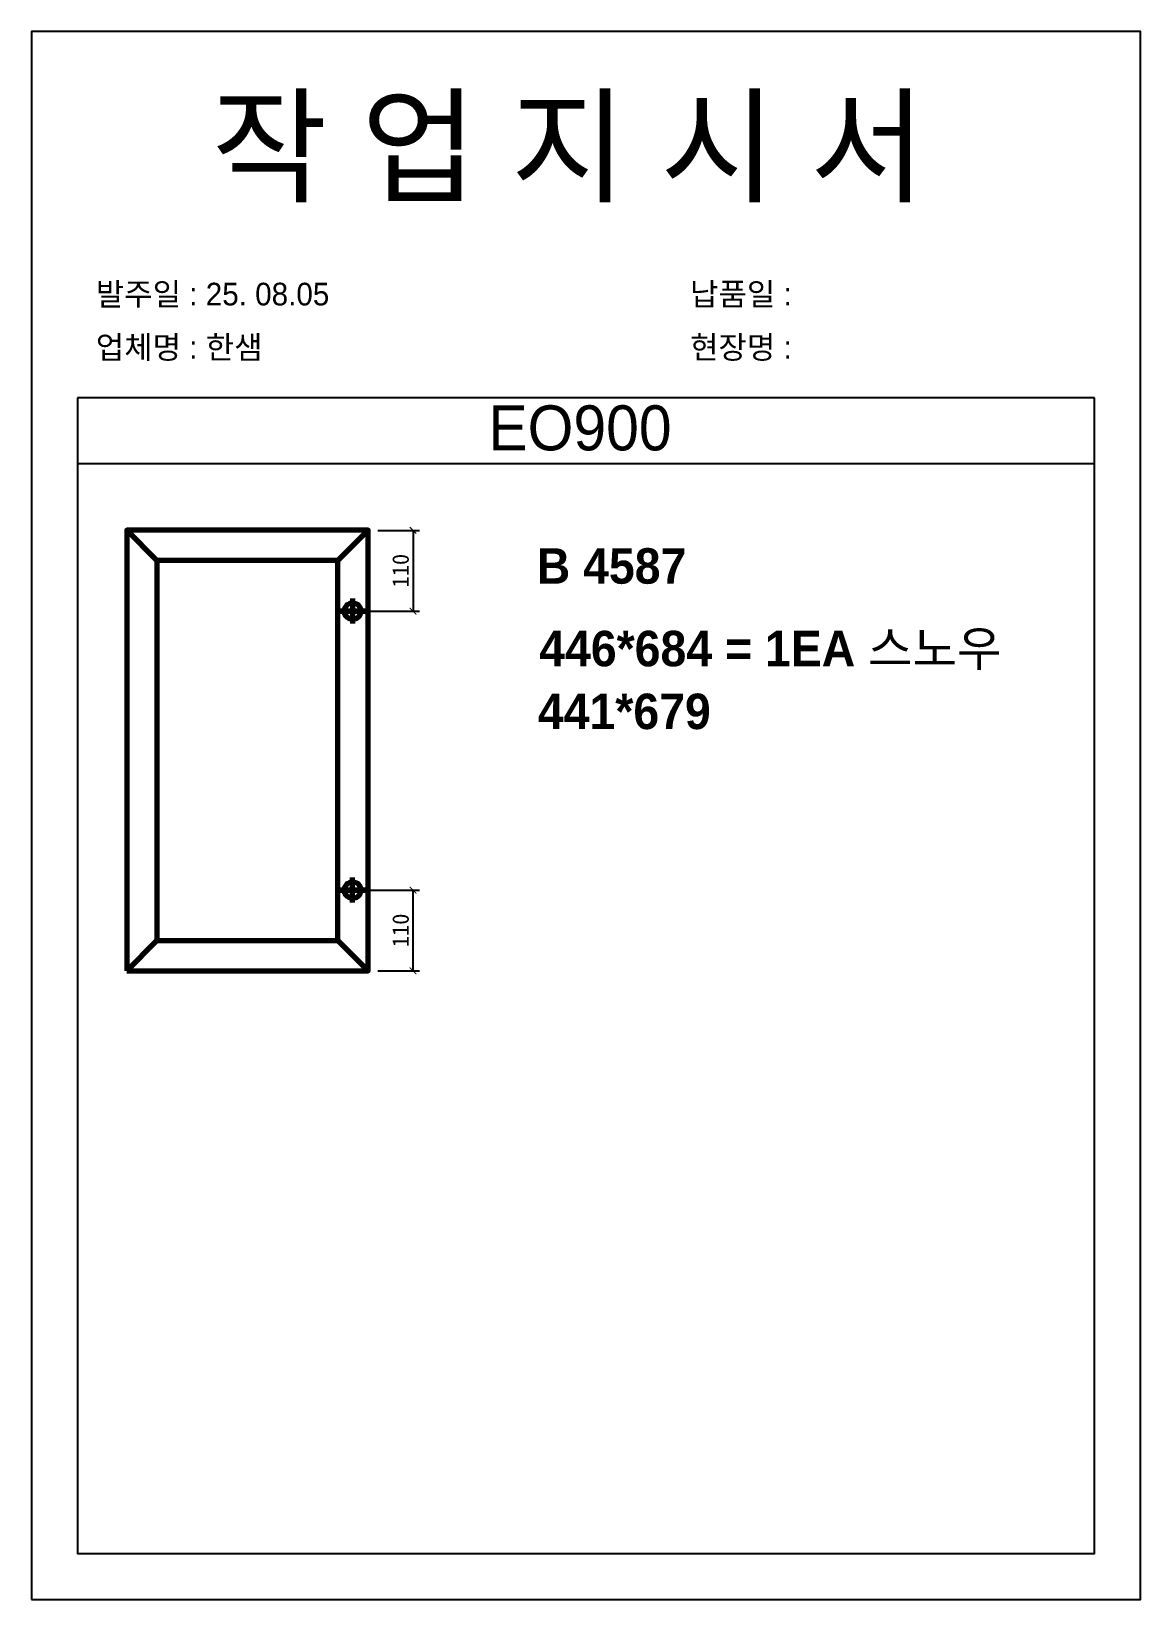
# Model space of a CAD drawing. Header units: millimetres. Extents: x -44117 to 256353, y -2095463 to 65325.
# Drawn here: x 111086 to 112766, y -227010 to -224634 of the extents above; entities that cross this region are included whole.
import ezdxf

# ---------------------------------------------------------------- set-up
doc = ezdxf.new("R2010")
doc.units = ezdxf.units.MM
doc.header["$LTSCALE"] = 10
doc.layers.add('Layer1', color=7, linetype='Continuous', lineweight=70)
doc.styles.add('MtX_Gulim', font='')
doc.styles.get('MtX_Gulim').set_extended_font_data('Gulim', bold=True)
doc.dimstyles.new('ISO-25', dxfattribs={"dimtxt": 2.5, "dimasz": 2.5, "dimexe": 1, "dimexo": 1, "dimtad": 1, "dimtxsty": 'Standard', "dimblk": 'ARCHTICK', "dimcen": 2.5, "dimadec": 0, "dimazin": 0, "dimtfac": 1, "dimtmove": 0, "dimatfit": 3, "dimfxl": 0, "dimarcsym": 0})

msp = doc.modelspace()

# ---------------------------------------------------------------- texts
at = {"linetype": 'Continuous', "style": 'MtX_Gulim'}
for s, height, p in [('B 4587', 53.702852, (111851.80561, -225471.02262)), ('446*684 = 1EA 스노우', 53.7028516, (111855.61694, -225596.13534))]:
    msp.add_text(s, height=height, dxfattribs=at).set_placement(p)
at = {"color": 242, "linetype": 'Continuous', "true_color": 0xcd2027, "style": 'MtX_Gulim'}
msp.add_text('441*679', height=53.702852, dxfattribs=at).set_placement((111853.61778, -225691.31196))
at = {"attachment_point": 1}
for s, width, gutter_width, heights, insert, char_height in [('{\\fGulim|b0|i0|c129|p50;작 업 지 시 서}', 3307.3198183, 12.5, [-155.84554], (111359.20724, -224738.38284), 140), ('{\\fGulim|b0|i0|c129|p50;발주일 : 25. 08.05}', 3307.3198183, 12.5, [34.50412], (111183.99789, -225015.10326), 34.3), ('{\\fGulim|b0|i0|c129|p50;납품일 :}', 3307.3198183, 12.5, [37.67976], (112083.97587, -225015.10326), 34.3), ('{\\fGulim|b0|i0|c129|p50;업체명 : 한샘}', 3307.3198183, 12.5, [36.11279], (111183.99789, -225095.75944), 34.3), ('{\\fGulim|b0|i0|c129|p50;현장명 : }', 3307.3198183, 12.5, [-38.2735], (112083.97587, -225095.75944), 34.3), ('{\\fGulim|b0|i0|c129|p50;EO900}', 6570.6870665, 24.83388, [71.74566], (111778.51674, -225200.86782), 68.1441707)]:
    msp.add_mtext_dynamic_manual_height_columns(s, width=width, gutter_width=gutter_width, heights=heights, dxfattribs=dict(at, insert=insert, char_height=char_height))

# ---------------------------------------------------------------- blocks, each defined once
blk = doc.blocks.new('_ArchTick')
at = {"color": 0, "linetype": 'ByBlock', "const_width": 0.15}
blk.add_lwpolyline([(-0.5, -0.5), (0.5, 0.5)], dxfattribs=at)
blk = doc.blocks.new('*D3091')
at = {"color": 0, "lineweight": -2}
for p, q in [((111611.3, -225390.2), (111674.4, -225390.2)), ((111664.4, -225390.2), (111664.4, -225512.5)), ((111587.9, -225512.5), (111674.4, -225512.5))]:
    blk.add_line(p, q, dxfattribs=at)
at = {"layer": 'Defpoints', "color": 0}
for p in [(111596.3, -225390.2), (111572.9, -225512.5), (111664.4, -225512.5)]:
    blk.add_point(p, dxfattribs=at)
at = {"color": 0, "lineweight": -2, "xscale": 10, "yscale": 10, "zscale": 10}
for p, rotation in [((111664.4, -225390.2), 90), ((111664.4, -225512.5), 270)]:
    blk.add_blockref('_ArchTick', p, dxfattribs=dict(at, rotation=rotation))
at = {"color": 0, "insert": (111645.7, -225451.3), "char_height": 25, "attachment_point": 5, "rotation": 90}
blk.add_mtext('110', dxfattribs=at)
blk = doc.blocks.new('*D3092')
at = {"color": 0, "lineweight": -2}
for p, q in [((111587.9, -225935.2), (111674.4, -225935.2)), ((111664.4, -226057.5), (111664.4, -225935.2)), ((111611.3, -226057.5), (111674.4, -226057.5))]:
    blk.add_line(p, q, dxfattribs=at)
at = {"layer": 'Defpoints', "color": 0}
for p in [(111572.9, -225935.2), (111664.4, -225935.2), (111596.3, -226057.5)]:
    blk.add_point(p, dxfattribs=at)
at = {"color": 0, "lineweight": -2, "xscale": 10, "yscale": 10, "zscale": 10}
for p, rotation in [((111664.4, -225935.2), 90), ((111664.4, -226057.5), 270)]:
    blk.add_blockref('_ArchTick', p, dxfattribs=dict(at, rotation=rotation))
at = {"color": 0, "insert": (111645.7, -225996.3), "char_height": 25, "attachment_point": 5, "rotation": 90}
blk.add_mtext('110', dxfattribs=at)

# ---------------------------------------------------------------- dimensions: what is measured, and where the dimension line sits
for base, p1, p2, angle, picture, middle in [((111664.42639, -225512.47817), (111596.26781, -225390.17881), (111572.94592, -225512.47817), 90, '*D3091', (111645.67639, -225451.32849)), ((111664.42639, -225935.18672), (111596.26781, -226057.48607), (111572.94592, -225935.18672), 270, '*D3092', (111645.67639, -225996.33639))]:
    dim = msp.add_linear_dim(base=base, p1=p1, p2=p2, angle=angle, text='110', dimstyle='ISO-25', override={"dimscale": 10, "dimasz": 1, "dimexo": 1.5, "dimtxsty": 'Standard'})
    dim.commit()
    dim.dimension.update_dxf_attribs({"geometry": picture, "text_midpoint": middle})

# ---------------------------------------------------------------- linework, layer by layer
for p, q in [((112696.40064, -225189.39005), (111156.40064, -225189.39005)), ((112696.40064, -225289.39005), (111156.40064, -225289.39005))]:
    msp.add_line(p, q)
msp.add_lwpolyline([(111086.40064, -227010.22033), (112766.40064, -227010.22033), (112766.40064, -224634.22033), (111086.40064, -224634.22033)], close=True)
msp.add_lwpolyline([(111156.40064, -225189.39005), (111156.40064, -226940.22033), (112696.40064, -226940.22033), (112696.40064, -225189.39005)])
at = {"layer": 'Layer1'}
for p, q in [((111276.60798, -225435.8445), (111230.94229, -225390.17881)), ((111550.60212, -225435.8445), (111596.26781, -225390.17881)), ((111572.94592, -225493.49671), (111572.94592, -225531.45963)), ((111572.94592, -225954.16817), (111572.94592, -225916.20526)), ((111230.94229, -226057.48607), (111276.60798, -226011.82038)), ((111596.26781, -226057.48607), (111550.60212, -226011.82038)), ((111550.60212, -226011.82038), (111596.26781, -226057.48607))]:
    msp.add_line(p, q, dxfattribs=at)
for points in [[(111230.94229, -226057.48607), (111596.26781, -226057.48607), (111596.26781, -225390.17881), (111230.94229, -225390.17881)], [(111276.60798, -226011.82038), (111550.60212, -226011.82038), (111550.60212, -225435.8445), (111276.60798, -225435.8445)], [(111591.92737, -225512.47817), (111553.96446, -225512.47817)], [(111591.92737, -225935.18672), (111553.96446, -225935.18672)]]:
    msp.add_lwpolyline(points, close=True, dxfattribs=at)
for centre in [(111572.94592, -225512.47817), (111572.94592, -225935.18672)]:
    msp.add_circle(centre, 12.6543, dxfattribs=at)

msp.set_redraw_order([(e.dxf.handle, doc.entitydb.next_handle()) for e in msp.query("TEXT MTEXT ATTDEF DIMENSION ARC_DIMENSION")])  # texts and dimensions are drawn at this point

doc.saveas('drawing.dxf')
